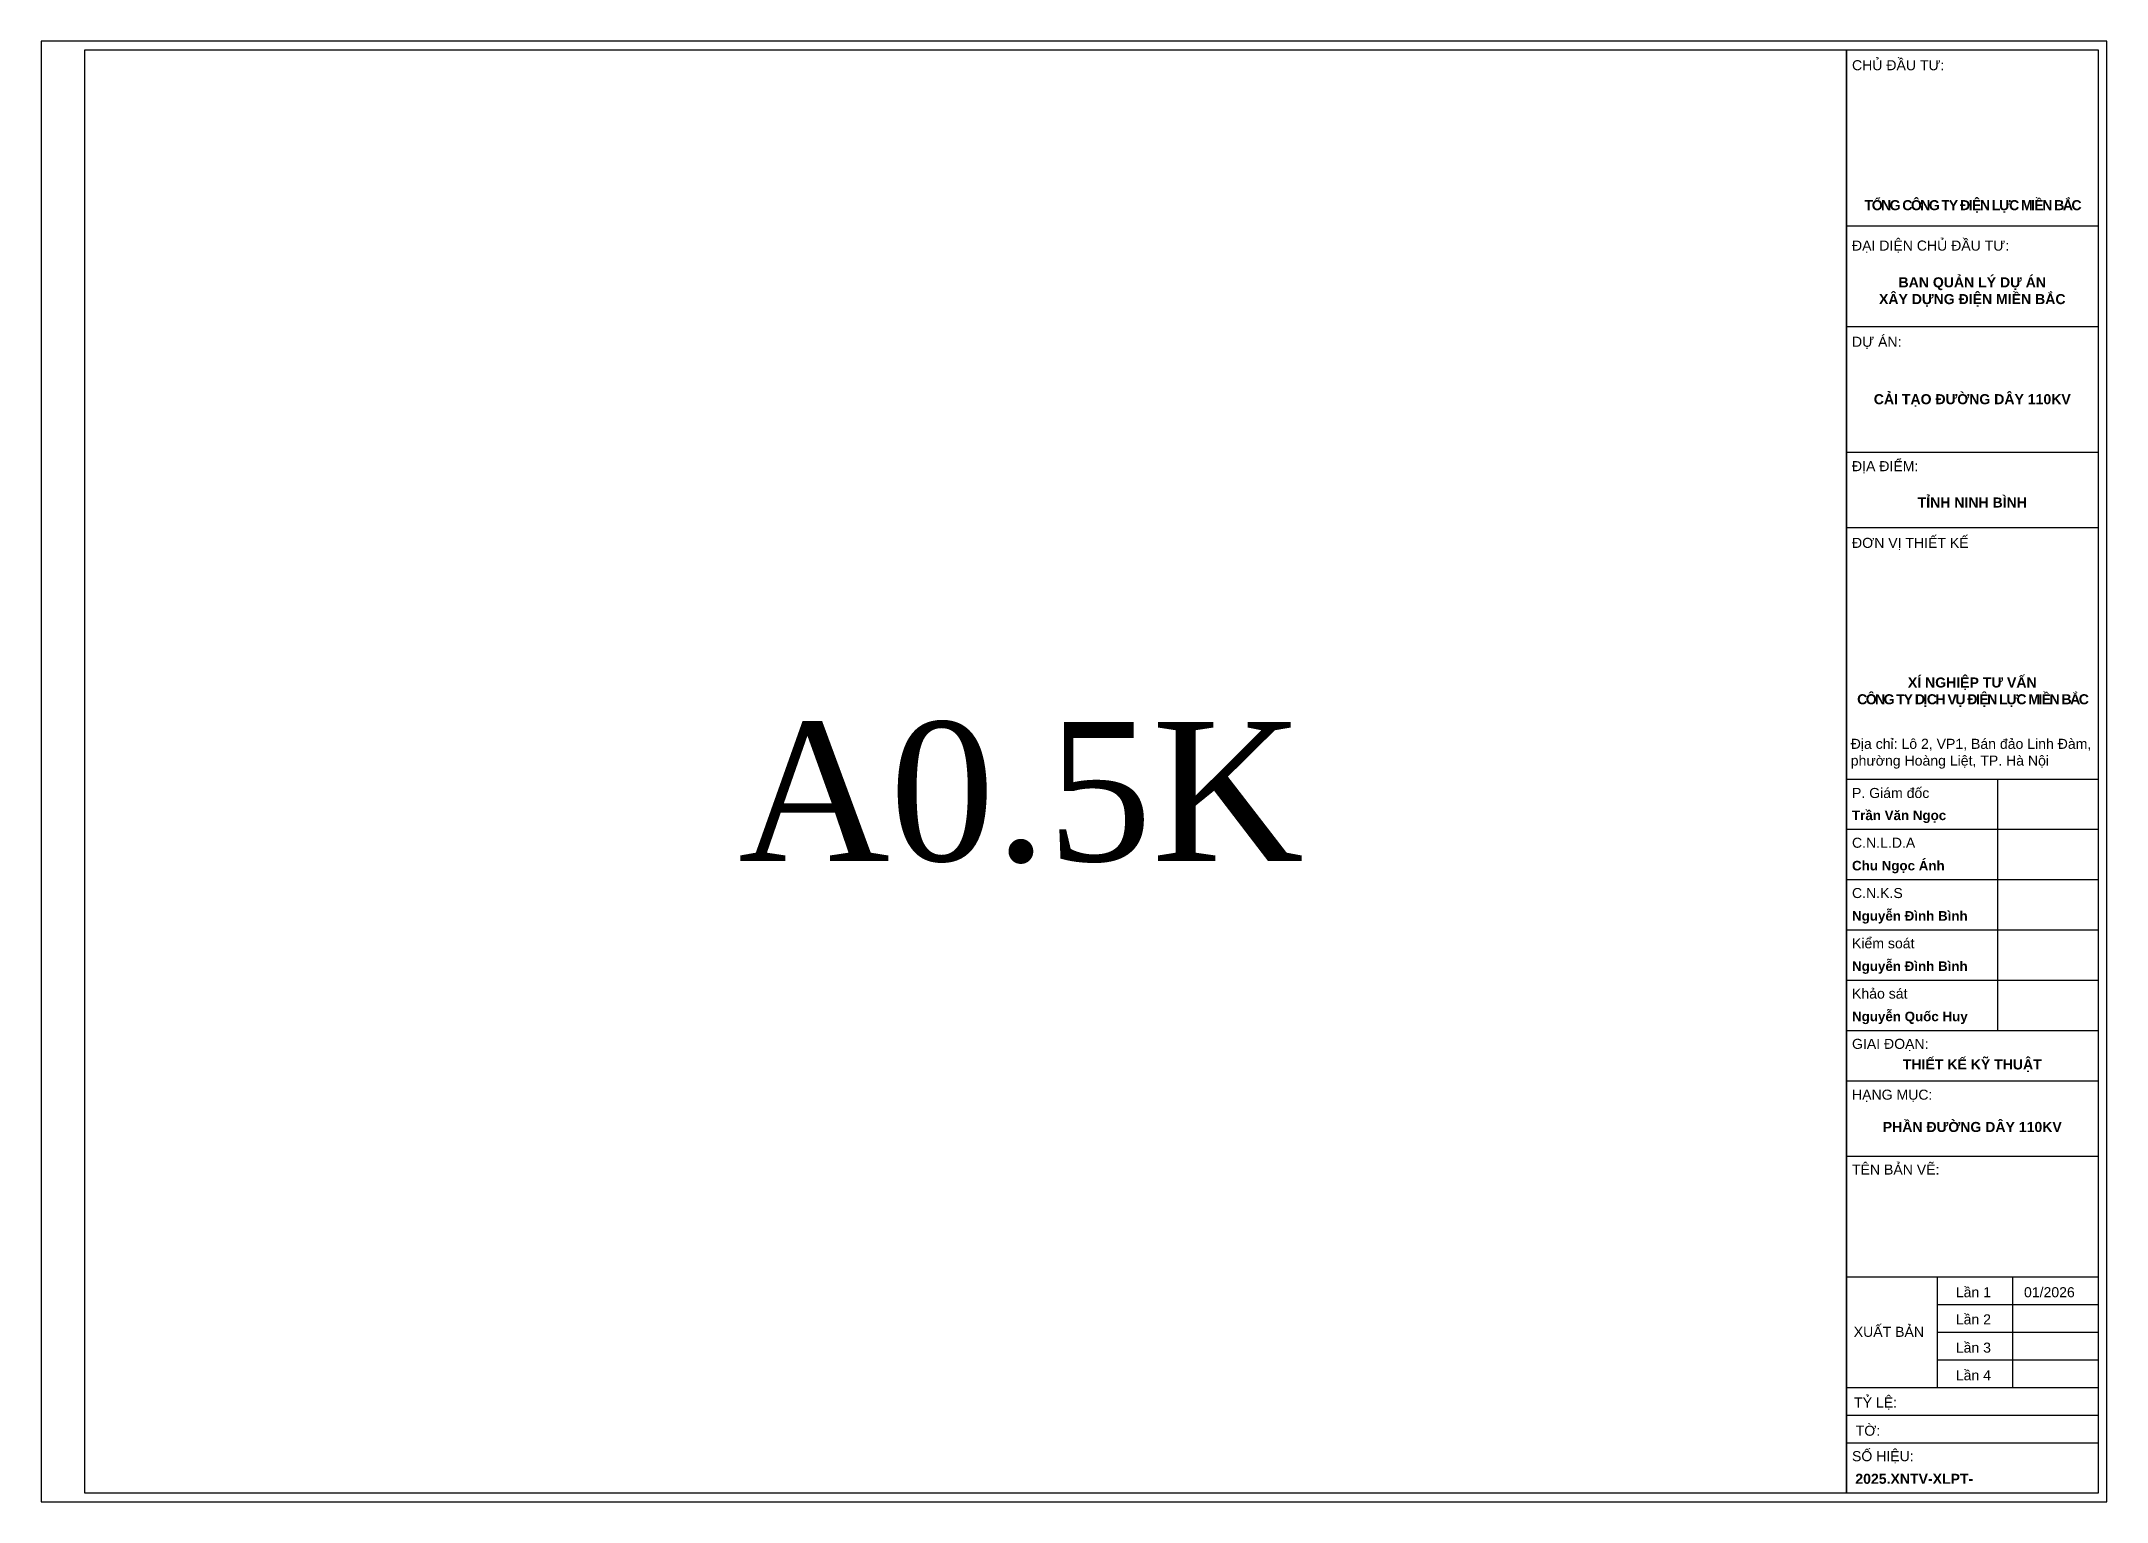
# Model space of a CAD drawing. Header units: feet. Extents: x 74374 to 92081, y 43964 to 65389.
# Drawn here: x 77357 to 83302, y 43964 to 48169 of the extents above; entities that cross this region are included whole.
import ezdxf
from ezdxf.enums import TextEntityAlignment as Align

# ---------------------------------------------------------------- set-up
doc = ezdxf.new("R2010")
doc.units = ezdxf.units.FT
doc.header["$MEASUREMENT"] = 0
for name, color, linetype in [('12-khung ten', 12, 'Continuous'), ('7-Text khung ten', 7, 'Continuous'), ('Khung', 7, 'Continuous'), ('KHUNG-TEN', 7, 'Continuous')]:
    doc.layers.add(name, color=color, linetype=linetype)
doc.styles.add('Arial-Bold', font='arialbd.ttf')
doc.styles.add('PEC_TIMENEW', font='times.ttf')
doc.styles.add('Style-Arial', font='arial.ttf')

msp = doc.modelspace()

# ---------------------------------------------------------------- texts
at = {"layer": '7-Text khung ten'}
for s, height, style, p in [('CHỦ ĐẦU TƯ:', 28.9547038, 'Style-Arial', (82568.84072, 48085.67736)), ('ĐẠI DIỆN CHỦ ĐẦU TƯ:', 28.9547038, 'Style-Arial', (82568.84072, 47566.32829)), ('DỰ ÁN:', 28.954704, 'Style-Arial', (82568.84072, 47289.42301)), ('ĐỊA ĐIỂM:', 28.954704, 'Style-Arial', (82568.84072, 46931.16673)), ('ĐƠN VỊ THIẾT KẾ', 28.9547038, 'Style-Arial', (82568.84072, 46710.32893)), ('P. Giám đốc', 28.9547038, 'Style-Arial', (82568.84072, 45990.13886)), ('Trần Văn Ngọc', 27.5069686, 'Arial-Bold', (82568.84072, 45926.52146)), ('C.N.L.D.A', 28.954704, 'Style-Arial', (82568.84072, 45846.89603)), ('Chu Ngọc Ánh', 27.5069686, 'Arial-Bold', (82568.84072, 45781.74794)), ('C.N.K.S', 28.954704, 'Style-Arial', (82568.84072, 45702.12251)), ('Nguyễn Đình Bình', 27.5069686, 'Arial-Bold', (82568.84072, 45636.97443)), ('Kiểm soát', 28.954704, 'Style-Arial', (82568.84072, 45557.34899)), ('Nguyễn Đình Bình', 27.5069686, 'Arial-Bold', (82568.84072, 45492.20091)), ('Khảo sát', 28.954704, 'Style-Arial', (82568.84072, 45412.57547)), ('Nguyễn Quốc Huy', 27.5069686, 'Arial-Bold', (82568.84072, 45347.42739)), ('GIAI ĐOẠN:', 28.954704, 'Style-Arial', (82568.84072, 45267.80195)), ('HẠNG MỤC:', 28.954704, 'Style-Arial', (82568.84072, 45121.49774)), ('TÊN BẢN VẼ:', 28.9547038, 'Style-Arial', (82568.84072, 44905.86815)), ('Lần 1', 28.954704, 'Style-Arial', (82867.67467, 44552.68688)), ('01/2026', 28.954704, 'Style-Arial', (83063.84666, 44552.68688)), ('XUẤT BẢN', 28.954704, 'Style-Arial', (82573.81173, 44438.63402)), ('Lần 2', 28.954704, 'Style-Arial', (82867.67467, 44474.5563)), ('Lần 3', 28.954704, 'Style-Arial', (82867.67467, 44393.18575)), ('Lần 4', 28.954704, 'Style-Arial', (82867.67467, 44313.56032)), ('TỶ LỆ:', 28.954704, 'Style-Arial', (82574.81759, 44235.15134)), ('TỜ:', 28.954704, 'Style-Arial', (82579.48435, 44153.93401)), ('SỐ HIỆU:', 28.954704, 'Style-Arial', (82568.84072, 44080.65909)), ('2025.XNTV-XLPT-', 28.9547038, 'Arial-Bold', (82578.41585, 44015.51101))]:
    msp.add_text(s, height=height, dxfattribs=dict(at, style=style)).set_placement(p)
at = {"layer": '7-Text khung ten', "char_height": 28.9547038, "width": 723.8675958}
for s, insert, attachment_point, style in [('{\\fArial|b1|i0|c163|p34;\\T0.85;TỔNG CÔNG TY ĐIỆN LỰC MIỀN BẮC}', (82915.00066, 47693.404), 5, 'Arial-Bold'), ('BAN QUẢN LÝ DỰ ÁN \\PXÂY DỰNG ĐIỆN MIỀN BẮC', (82915.00066, 47447.11234), 5, 'Arial-Bold'), ('CẢI TẠO ĐƯỜNG DÂY 110KV ', (82915.00066, 47134.74754), 5, 'Arial-Bold'), ('{\\fArial|b1|i0|c163|p34;TỈNH }NINH BÌNH', (82915.00066, 46841.02752), 5, 'Arial-Bold'), ('{\\fArial|b1|i0|c163|p34;XÍ NGHIỆP TƯ VẤN\\P\\T0.85;CÔNG TY DỊCH VỤ ĐIỆN LỰC MIỀN BẮC}', (82915.00066, 46294.8761), 5, 'Arial-Bold'), ('Địa chỉ: Lô 2, VP1, Bán đảo Linh Đàm, phường Hoàng Liệt, TP. Hà Nội', (82565.1716, 46160.70124), 1, 'Style-Arial'), ('THIẾT KẾ KỸ THUẬT', (82915.00066, 45219.41686), 5, 'Arial-Bold'), ('{\\fArial|b1|i0|c163|p34;PHẦN }ĐƯỜNG DÂY 110KV', (82915.00066, 45042.77019), 5, 'Arial-Bold')]:
    msp.add_mtext(s, dxfattribs=dict(at, insert=insert, attachment_point=attachment_point, style=style))
at = {"layer": 'Khung', "color": 2, "style": 'PEC_TIMENEW'}
msp.add_text('A0.5K', height=400, dxfattribs=at).set_placement((80176.61991, 46008.88912), align=Align.MIDDLE_CENTER)

# ---------------------------------------------------------------- linework, layer by layer
for p, q in [((82553.06686, 47637.29315), (83276.93445, 47637.29315)), ((82553.06686, 47347.74612), (83276.93445, 47347.74612)), ((82553.06686, 46985.81232), (83276.93445, 46985.81232)), ((82553.06686, 46768.65204), (83276.93445, 46768.65204)), ((82987.38742, 46044.78444), (82987.38742, 45320.91685)), ((82553.06686, 45176.14333), (83276.93445, 45176.14333)), ((82553.06686, 44958.98305), (83276.93445, 44958.98305)), ((82553.06686, 44611.5266), (83276.93445, 44611.5266)), ((82813.65919, 44531.90117), (83276.93445, 44531.90117)), ((82813.65919, 44452.27573), (83276.93445, 44452.27573)), ((82813.65919, 44372.6503), (83276.93445, 44372.6503)), ((82553.06686, 44293.02486), (83276.93445, 44293.02486)), ((82553.06686, 44213.39943), (83276.93445, 44213.39943)), ((82553.06686, 44133.77399), (83276.93445, 44133.77399))]:
    msp.add_line(p, q)
for points in [[(82813.65919, 44611.5266), (82813.65919, 44293.02486)], [(83030.81947, 44611.5266), (83030.81947, 44293.02486)]]:
    msp.add_lwpolyline(points)
at = {"layer": '12-khung ten', "color": 7}
msp.add_lwpolyline([(82553.06686, 48144.00047), (83276.93445, 48144.00047), (83276.93445, 43989.00047), (82553.06686, 43989.00047)], close=True, dxfattribs=at)
at = {"layer": 'DEFPOINTS', "color": 4}
msp.add_lwpolyline([(77356.93445, 43964.00047), (83301.93445, 43964.00047), (83301.93445, 48169.00047), (77356.93445, 48169.00047)], close=True, dxfattribs=at)
at = {"layer": 'DEFPOINTS'}
msp.add_lwpolyline([(77481.93445, 48144.00047), (82553.06686, 48144.00047), (82553.06686, 43989.00047), (77481.93445, 43989.00047)], close=True, dxfattribs=at)
at = {"layer": 'KHUNG-TEN', "color": 7}
for p, q in [((82553.06686, 46044.78444), (83276.93445, 46044.78444)), ((82553.06686, 45900.01092), (83276.93445, 45900.01092)), ((82553.06686, 45755.2374), (83276.93445, 45755.2374)), ((82553.06686, 45610.46389), (83276.93445, 45610.46389)), ((82553.06686, 45465.69037), (83276.93445, 45465.69037)), ((82553.06686, 45320.91685), (83276.93445, 45320.91685))]:
    msp.add_line(p, q, dxfattribs=at)

msp.set_redraw_order([(e.dxf.handle, doc.entitydb.next_handle()) for e in msp.query("TEXT MTEXT ATTDEF DIMENSION ARC_DIMENSION")])  # texts and dimensions are drawn at this point

doc.saveas('drawing.dxf')
